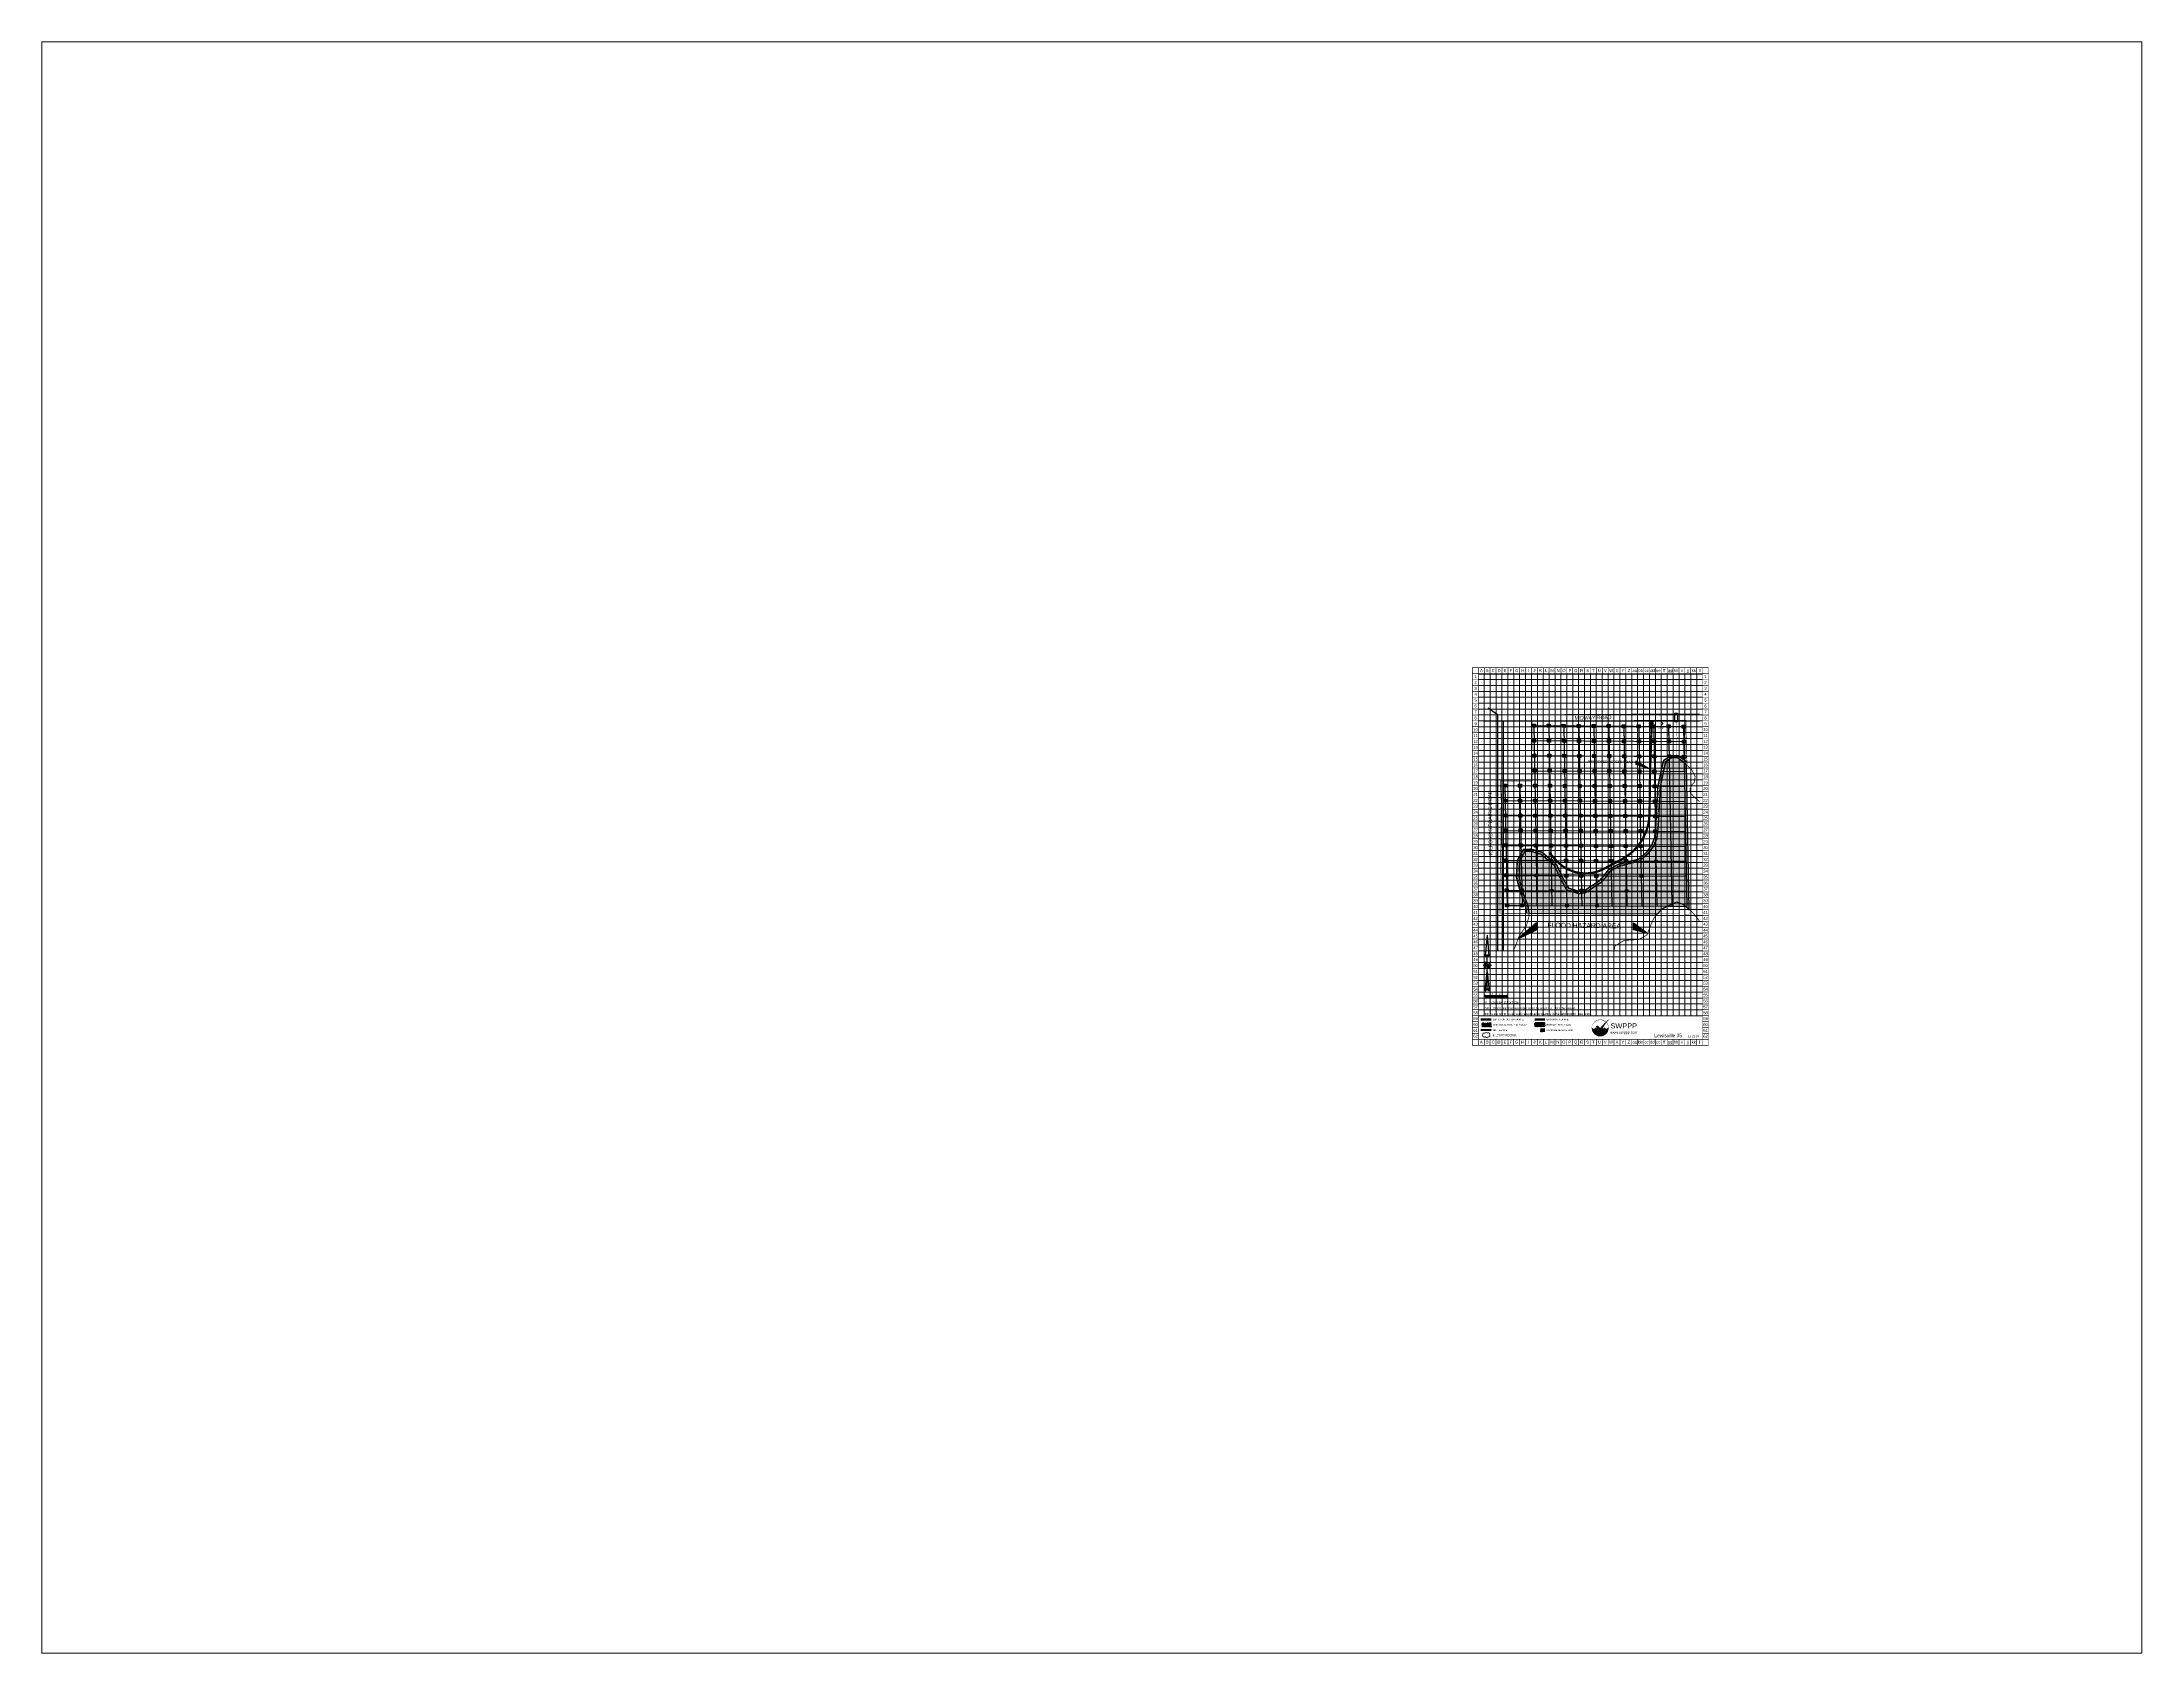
# Paper-space layout 'Layout2' of a CAD drawing. Header units: feet. Extents: x 1.08 to 9.68, y 0.82 to 7.42.
# The model-space entities are those that its viewports show. They can reach past a viewport. Long polylines and large blocks are cut down to what shows.
import ezdxf
from ezdxf.enums import TextEntityAlignment as Align

# ---------------------------------------------------------------- set-up
doc = ezdxf.new("R2010")
doc.units = ezdxf.units.FT
doc.header["$MEASUREMENT"] = 0
for name, pattern in [('ACAD_ISO02W100', [15, 12, -3]), ('HIDDEN', [0.375, 0.25, -0.125]), ('HIDDEN2', [0.1875, 0.125, -0.0625]), ('PHANTOM2', [1.25, 0.625, -0.125, 0.125, -0.125, 0.125, -0.125])]:
    doc.linetypes.add(name, pattern=pattern)
for name, color, linetype in [('BASE', 7, 'Continuous'), ('EX. WL', 7, 'WATER_EXIST'), ('FEMA FLOOD', 5, 'HIDDEN2'), ('GRID', 254, 'HIDDEN'), ('Hatch', 5, 'Continuous'), ('LEGEND', 7, 'Continuous'), ('LIMITS OF DISTURBANCE', 1, 'HIDDEN'), ('LOGO', 7, 'Continuous'), ('NARROW', 7, 'Continuous'), ('P-Access Rd', 1, 'Continuous'), ('P-Silt Fence', 2, 'SILT_FENCE'), ('PL', 2, 'PHANTOM2')]:
    doc.layers.add(name, color=color, linetype=linetype)
for name, color, linetype, true_color in [('Bore Locations', 7, 'Continuous', 0xffffff), ('Pot Hole Locations', 7, 'Continuous', 0xffffff), ('Spot Flood Plain', 7, 'Continuous', 0xffffff)]:
    doc.layers.add(name, color=color, linetype=linetype, true_color=true_color)
doc.styles.add('Arial', font='ARIAL.TTF')
doc.styles.add('HEI', font='simplex.shx')
doc.styles.add("L200'", font='ARIAL.TTF', dxfattribs={"height": 0.001969})
doc.styles.add('LOGO1', font='ROCKEB.TTF', dxfattribs={"height": 25})
doc.styles.get("Standard").update_dxf_attribs({"font": 'ARIAL.TTF'})
doc.linetypes.add('SANITARY_SEWER_EXIST', pattern='A,0.65,-0.2,["SS",HEI,S=0.088,R=0,X=-0.165,Y=-0.05],-0.05', length=0.9)
doc.linetypes.add('SILT_FENCE', pattern='A,0.65,-0.2,["SF",Standard,S=0.106,R=0,X=-0.165,Y=-0.05],-0.05', length=0.9)
doc.linetypes.add('WATER_EXIST', pattern='A,0.65,-0.15,["WL",HEI,S=0.088,R=0,X=-0.1,Y=-0.05],-0.05', length=0.85)

# ---------------------------------------------------------------- blocks, each defined once
blk = doc.blocks.new('North Arrow')
at = {"layer": 'NARROW'}
for p, q in [((0, 0), (22.4, 2)), ((0, 0), (22.3, -2)), ((28.8, -2.1), (34, 2.3)), ((36.2, 2.3), (30.5, 2.3)), ((36.2, 2.3), (31, -2.1)), ((32.4, 3.1), (32.4, 4.6)), ((39.1, 0), (60, 2.1)), ((31.2, 0), (21.7, 0)), ((21.7, 0), (21.7, 0)), ((28.8, -2.1), (35, -2.1)), ((32.4, -4.3), (32.4, -2.8)), ((57.5, 0), (33.4, 0)), ((59.8, -2.1), (39, 0)), ((57.7, 0), (57.8, 0)), ((57.8, -0.1), (57.7, 0))]:
    blk.add_line(p, q, dxfattribs=at)
blk.add_lwpolyline([(22.4, -2), (22.6, -1.9, 0.091577), (22.9, -1.4, 0.048306), (23, -0.8), (23.1, 0), (23, 0.8, 0.048306), (22.9, 1.4, 0.091577), (22.6, 1.9), (22.4, 2), (22.1, 1.9, 0.091577), (21.9, 1.4, 0.048306), (21.7, 0.8), (21.7, 0), (21.7, -0.8, 0.048306), (21.9, -1.4, 0.091577), (22.1, -1.9)], format="xyb", close=True, dxfattribs=at)
for points in [[(57.5, 0), (57.4, 0.1, -0.066818), (57.7, 0.5, -0.03073), (58, 0.8), (58.5, 1.3), (59.1, 1.7, -0.03073), (59.5, 2, -0.066818), (59.9, 2.1), (60, 2.1)], [(60, 2.1), (60.1, 1.9, -0.066818), (59.8, 1.6, -0.03073), (59.4, 1.1), (59, 0.7), (58.4, 0.3, -0.03073), (58, 0.1, -0.036692), (57.8, 0)], [(57.5, 0), (57.4, -0.2, 0.066818), (57.7, -0.5, 0.03073), (58, -0.9), (58.5, -1.4), (59.1, -1.8, 0.03073), (59.5, -2, 0.066818), (59.9, -2.2), (60, -2.1)], [(60, -2.1), (60.1, -2, 0.066818), (59.8, -1.6, 0.03073), (59.4, -1.2), (59, -0.8), (58.4, -0.4, 0.03073), (58, -0.1, 0.036692), (57.8, 0)]]:
    blk.add_lwpolyline(points, format="xyb", dxfattribs=at)
for centre, start, end in [((30.5, 3.9), 178.8769, 270), ((35, -3.6), 358.8769, 90)]:
    blk.add_arc(centre, 1.53, start, end, dxfattribs=at)
for points in [[(23.1, 0), (21.7, 0.8), (23, 0.7), (21.9, 1.4)], [(23, -0.8), (21.7, 0), (23.1, 0), (21.7, 0.8)], [(23, 0.7), (21.9, 1.4), (22.9, 1.4), (22.1, 1.9)], [(22.9, 1.4), (22.1, 1.9), (22.6, 1.9), (22.4, 2)], [(31, -2.1), (36.2, 2.4), (28.7, -2.1), (34, 2.4)], [(57.4, 0.1), (57.7, 0), (57.5, 0.2), (57.8, 0)], [(57.5, 0), (57.7, 0), (57.4, 0.1), (57.7, 0)], [(57.5, 0.2), (57.8, 0), (57.6, 0.4), (57.9, 0.1)], [(57.6, 0.4), (57.9, 0.1), (57.7, 0.5), (58.1, 0.1)], [(57.7, 0.5), (58.1, 0.1), (57.8, 0.7), (58.3, 0.3)], [(57.8, 0.7), (58.3, 0.3), (58, 0.9), (58.5, 0.4)], [(58, 0.9), (58.5, 0.4), (58.3, 1.1), (58.7, 0.6)], [(58.3, 1.1), (58.7, 0.6), (58.5, 1.3), (59, 0.8)], [(58.5, 1.3), (59, 0.8), (58.7, 1.4), (59.3, 1)], [(59.3, 1), (58.7, 1.4), (59.4, 1.1), (59, 1.6)], [(59.4, 1.1), (59, 1.6), (59.6, 1.3), (59.3, 1.8)], [(59.6, 1.3), (59.3, 1.8), (59.8, 1.6), (59.5, 2)], [(59.8, 1.6), (59.5, 2), (59.9, 1.7), (59.7, 2)], [(59.9, 1.7), (59.7, 2), (60.1, 1.9), (59.9, 2.1)], [(60.1, 1.9), (59.9, 2.1), (60, 2.1)], [(22.9, -1.4), (21.7, -0.9), (23, -0.8), (21.7, 0)], [(22.6, -1.9), (21.9, -1.4), (22.9, -1.4), (21.7, -0.9)], [(22.4, -2), (22.1, -1.9), (22.6, -1.9), (21.9, -1.4)], [(57.4, -0.1), (57.7, 0), (57.5, 0), (57.7, 0)], [(57.5, -0.2), (57.7, 0), (57.4, -0.1), (57.7, 0)], [(57.5, -0.3), (57.8, -0.1), (57.5, -0.2), (57.7, 0)], [(57.6, -0.5), (57.9, -0.1), (57.5, -0.3), (57.8, -0.1)], [(57.8, -0.7), (58.1, -0.2), (57.6, -0.5), (57.9, -0.1)], [(58, -0.9), (58.3, -0.3), (57.8, -0.7), (58.1, -0.2)], [(58.2, -1.1), (58.6, -0.5), (58, -0.9), (58.3, -0.3)], [(58.6, -1.4), (58.9, -0.8), (58.2, -1.1), (58.6, -0.5)], [(58.9, -1.6), (59.2, -1), (58.6, -1.4), (58.9, -0.8)], [(59.1, -1.8), (59.6, -1.4), (58.9, -1.7), (59.2, -1)], [(59.3, -1.9), (59.8, -1.6), (59.1, -1.8), (59.6, -1.4)], [(59.5, -1.3), (59.4, -1.2), (59.2, -1)], [(59.6, -2.1), (59.9, -1.8), (59.3, -1.9), (59.8, -1.6)], [(59.8, -2.1), (60, -2), (59.6, -2.1), (59.9, -1.8)], [(59.9, -2.2), (60, -2.1), (59.8, -2.1), (60, -2)]]:
    blk.add_solid(points, dxfattribs=at)
blk = doc.blocks.new('new logo')
at = {"layer": 'LOGO'}
h = blk.add_hatch(color=170, dxfattribs=at)
h.paths.add_polyline_path([(67, 44), (67, 45), (66, 45), (66, 46), (66, 46), (65, 47), (65, 48), (64, 48), (64, 49), (64, 50), (64, 50), (63, 51), (63, 52), (63, 53), (62, 53), (62, 54), (62, 54), (62, 55), (62, 55), (61, 56), (61, 56), (61, 57), (61, 57), (61, 58), (60, 58), (60, 59), (60, 60), (59, 60), (59, 61), (59, 61), (58, 62), (58, 62), (58, 63), (57, 63), (57, 64), (57, 64), (56, 65), (56, 65), (56, 66), (55, 66), (55, 66), (54, 66), (53, 66), (52, 66), (51, 67), (51, 67), (50, 67), (49, 67), (48, 68), (47, 69), (46, 69), (46, 70), (45, 71), (44, 72), (44, 72), (44, 73), (43, 73), (43, 73), (43, 73), (43, 74), (43, 74), (43, 74), (43, 74), (43, 74), (43, 74), (42, 74), (42, 74), (42, 73), (42, 73), (42, 73), (42, 72), (42, 71), (41, 71), (41, 70), (41, 70), (40, 69), (39, 69), (39, 68), (38, 68), (37, 67), (37, 67), (36, 67), (35, 66), (34, 66), (33, 66), (32, 66), (31, 66), (30, 66), (29, 66), (28, 66), (27, 66), (26, 67), (25, 67), (24, 68), (23, 68), (22, 69), (22, 69), (21, 70), (21, 70), (21, 71), (20, 71), (20, 72), (20, 73), (19, 74), (19, 75, -0.595729), (106, 107), (107, 107), (108, 108), (108, 109, 37.93689), (112, 105), (112, 104), (112, 104), (111, 103), (111, 102, -0.146449), (124, 75), (123, 74), (123, 74), (123, 74), (123, 73), (123, 72), (122, 72), (122, 71), (122, 71), (121, 70), (121, 70), (120, 69), (120, 69), (119, 68), (118, 68), (118, 67), (117, 67), (116, 67), (116, 66), (115, 66), (114, 66), (113, 66), (113, 66), (112, 66), (111, 66), (110, 66), (109, 66), (109, 66), (108, 66), (107, 66), (106, 67), (105, 67), (104, 68), (104, 68), (103, 69), (102, 69), (101, 70), (101, 71), (100, 71), (100, 72), (100, 73), (99, 73), (99, 73), (99, 73), (99, 73), (99, 74), (99, 74), (99, 74), (99, 74), (99, 74), (98, 73), (98, 73), (98, 73), (98, 73), (98, 73), (98, 72), (97, 72), (97, 71), (96, 71), (96, 70), (95, 70), (95, 69), (94, 69), (94, 68), (93, 68), (92, 67), (91, 67), (90, 67), (89, 66), (89, 66), (88, 66), (88, 66), (87, 65), (87, 64), (87, 64), (87, 63), (86, 62), (86, 61), (86, 60), (85, 60), (85, 59), (85, 58), (84, 57), (84, 56), (84, 55), (83, 54), (83, 53), (83, 52), (82, 52), (82, 51), (82, 50), (82, 50), (81, 49), (81, 48), (81, 47), (80, 47), (80, 46), (79, 45), (79, 45), (78, 44), (78, 44), (77, 43), (76, 43), (76, 43), (75, 43), (75, 42), (74, 42), (73, 42), (72, 42), (72, 42), (71, 42), (70, 42), (69, 43), (69, 43), (68, 44)])
h.paths.add_polyline_path([(72, 72), (71, 74), (70, 75), (70, 74), (69, 73), (68, 72), (68, 72), (68, 71), (68, 71), (68, 71), (69, 71), (69, 70), (69, 70), (69, 70), (69, 70), (69, 70), (69, 70), (69, 70), (69, 70), (70, 70), (70, 69), (70, 69), (70, 69), (70, 69), (70, 69), (70, 69), (70, 69), (71, 69), (71, 69), (71, 69), (71, 69), (71, 69), (71, 69), (71, 69), (71, 69), (71, 69), (72, 69), (72, 69), (72, 69), (72, 69), (72, 69), (72, 69), (72, 69), (72, 70), (72, 70), (72, 70), (73, 70), (73, 70), (73, 70), (73, 70), (73, 70), (73, 70), (73, 70), (73, 70), (73, 71)], flags=17)
blk.add_hatch(color=240, dxfattribs=at).paths.add_polyline_path([(118, 117), (119, 118), (120, 119), (121, 119), (121, 120), (122, 120), (122, 121), (123, 121), (123, 121), (123, 121), (124, 121), (124, 122), (124, 122), (124, 122), (125, 122), (125, 122), (125, 122), (125, 122), (125, 122), (126, 122), (126, 122), (126, 122), (126, 122), (126, 122), (126, 123), (127, 123), (127, 123), (127, 123), (127, 123), (127, 123), (127, 123), (127, 123), (127, 123), (127, 123), (128, 123), (128, 123), (128, 123), (128, 123), (128, 123), (128, 123), (128, 123), (128, 123), (128, 123), (128, 123), (128, 123), (128, 123), (129, 123), (129, 123), (129, 123), (129, 123), (129, 123), (129, 123), (129, 122), (129, 122), (129, 122), (129, 122), (129, 122), (129, 122), (129, 122), (129, 122), (129, 122), (129, 122), (129, 122), (129, 122), (129, 122), (129, 122), (129, 122), (129, 121), (129, 121), (129, 121), (129, 121), (128, 121), (128, 121), (128, 121), (128, 121), (128, 121), (128, 120), (128, 120), (128, 120), (128, 120), (128, 120), (127, 120), (127, 119), (127, 119), (127, 119), (127, 119), (126, 119), (126, 118), (126, 118), (125, 117), (125, 117), (124, 117), (123, 116), (123, 116), (122, 115), (122, 115), (121, 114), (121, 113), (120, 113), (120, 112), (119, 112), (119, 111), (118, 111), (118, 110), (117, 110), (117, 109), (116, 109), (116, 108), (115, 108), (115, 107), (114, 107), (113, 106), (113, 105), (113, 105), (112, 104), (112, 104), (111, 103), (111, 102), (110, 102), (110, 101), (109, 100), (108, 100), (108, 99), (107, 98), (107, 97), (106, 96), (105, 96), (105, 95), (104, 94), (104, 93), (103, 92), (103, 91), (102, 91), (101, 90), (101, 89), (100, 88), (100, 87), (99, 86), (99, 86), (98, 85), (97, 84), (97, 83), (96, 82), (96, 81), (95, 80), (95, 79), (94, 79), (94, 78), (94, 77), (93, 76), (93, 76), (92, 75), (92, 74), (92, 74), (91, 73), (91, 72), (90, 71), (90, 71), (90, 70), (89, 69), (89, 69), (89, 68), (89, 68), (88, 67), (88, 67), (88, 67), (88, 66), (88, 66), (87, 65), (87, 64), (87, 64), (87, 63), (86, 62), (86, 61), (86, 60), (85, 60), (85, 59), (85, 58), (84, 57), (84, 56), (84, 55), (83, 54), (83, 53), (83, 52), (82, 52), (82, 51), (82, 50), (82, 50), (81, 49), (81, 49), (81, 48), (81, 48), (81, 47), (80, 47), (80, 47), (80, 46), (80, 46), (79, 46), (79, 45), (79, 45), (79, 45), (78, 45), (78, 44), (78, 44), (78, 44), (77, 44), (77, 44), (77, 43), (77, 43), (76, 43), (76, 43), (76, 43), (75, 43), (75, 42), (75, 42), (75, 42), (74, 42), (74, 42), (74, 42), (73, 42), (73, 42), (73, 42), (73, 42), (72, 42), (72, 42), (72, 42), (72, 42), (72, 42), (71, 42), (71, 42), (71, 42), (71, 42), (70, 42), (70, 42), (70, 43), (70, 43), (69, 43), (69, 43), (69, 43), (69, 43), (68, 43), (68, 43), (68, 44), (68, 44), (68, 44), (67, 44), (67, 44), (67, 44), (67, 45), (67, 45), (66, 45), (66, 45), (66, 46), (66, 46), (66, 46), (65, 47), (65, 47), (65, 47), (65, 48), (64, 48), (64, 49), (64, 50), (64, 50), (63, 51), (63, 51), (63, 52), (63, 52), (63, 53), (62, 53), (62, 54), (62, 54), (62, 55), (62, 55), (61, 56), (61, 56), (61, 57), (61, 57), (61, 58), (60, 58), (60, 59), (60, 60), (59, 60), (59, 61), (59, 61), (58, 62), (58, 62), (58, 63), (57, 63), (57, 64), (57, 64), (56, 65), (56, 65), (56, 66), (55, 66), (55, 66), (54, 67), (54, 67), (54, 67), (53, 68), (53, 68), (52, 69), (52, 69), (51, 69), (51, 70), (50, 70), (50, 70), (50, 71), (49, 71), (49, 71), (48, 72), (48, 72), (47, 72), (47, 73), (47, 73), (47, 73), (46, 73), (46, 73), (46, 74), (46, 74), (46, 74), (45, 74), (45, 74), (45, 74), (45, 74), (45, 75), (45, 75), (45, 75), (45, 75), (45, 75), (45, 75), (45, 75), (45, 76), (45, 76), (45, 76), (45, 76), (45, 76), (45, 76), (45, 76), (45, 77), (45, 77), (45, 77), (45, 77), (45, 77), (45, 77), (45, 78), (45, 78), (46, 78), (46, 78), (46, 78), (46, 79), (46, 79), (47, 79), (47, 80), (47, 80), (47, 80), (48, 80), (48, 81), (48, 81), (49, 81), (49, 82), (49, 82), (49, 82), (50, 82), (50, 83), (50, 83), (51, 83), (51, 83), (51, 84), (51, 84), (52, 84), (52, 84), (52, 84), (52, 84), (52, 84), (53, 84), (53, 85), (53, 85), (53, 85), (53, 85), (53, 85), (53, 85), (53, 85), (54, 85), (54, 85), (54, 85), (54, 85), (54, 85), (54, 85), (54, 85), (54, 84), (55, 84), (55, 84), (55, 84), (55, 84), (55, 84), (55, 84), (56, 84), (56, 84), (56, 84), (56, 84), (56, 83), (57, 83), (57, 83), (57, 83), (58, 83), (58, 82), (58, 82), (59, 82), (59, 81), (60, 81), (60, 81), (60, 81), (61, 80), (61, 80), (62, 80), (62, 79), (62, 79), (63, 79), (63, 78), (63, 78), (64, 78), (64, 77), (64, 77), (65, 76), (65, 76), (65, 76), (66, 75), (66, 75), (66, 74), (66, 74), (67, 74), (67, 73), (67, 73), (67, 72), (68, 72), (68, 72), (68, 72), (68, 71), (68, 71), (68, 71), (69, 71), (69, 70), (69, 70), (69, 70), (69, 70), (69, 70), (69, 70), (69, 70), (69, 70), (70, 70), (70, 69), (70, 69), (70, 69), (70, 69), (70, 69), (70, 69), (70, 69), (71, 69), (71, 69), (71, 69), (71, 69), (71, 69), (71, 69), (71, 69), (71, 69), (71, 69), (72, 69), (72, 69), (72, 69), (72, 69), (72, 69), (72, 69), (72, 69), (72, 70), (72, 70), (72, 70), (73, 70), (73, 70), (73, 70), (73, 70), (73, 70), (73, 70), (73, 70), (73, 70), (73, 71), (74, 71), (74, 71), (74, 71), (74, 71), (74, 72), (74, 72), (74, 72), (75, 72), (75, 73), (75, 73), (75, 73), (76, 73), (76, 74), (76, 74), (76, 74), (77, 75), (77, 75), (77, 76), (78, 76), (78, 76), (78, 77), (79, 77), (79, 78), (80, 78), (80, 79), (80, 79), (81, 80), (81, 81), (82, 81), (83, 82), (83, 82), (84, 83), (84, 84), (85, 84), (85, 85), (86, 85), (86, 86), (87, 86), (87, 87), (88, 87), (88, 88), (89, 88), (89, 89), (90, 90), (90, 90), (90, 91), (91, 91), (92, 92), (92, 92), (93, 93), (93, 94), (94, 94), (94, 95), (95, 95), (96, 96), (96, 97), (97, 97), (98, 98), (98, 99), (99, 99), (99, 100), (100, 100), (101, 101), (101, 101), (102, 102), (102, 103), (103, 103), (103, 104), (104, 104), (104, 105), (105, 105), (105, 106), (106, 106), (106, 107), (107, 107), (108, 108), (108, 109), (109, 109), (109, 110), (110, 110), (110, 111), (111, 111), (112, 112), (112, 113), (113, 113), (113, 114), (114, 114), (115, 115), (115, 115), (116, 116), (117, 117)])
at = {"layer": 'LOGO', "style": 'LOGO1'}
for s, height, width, p in [('www.swppp.com', 18.11, 0.77, (135, 33)), ('SWPPP', 31.3, 1.115, (137, 67))]:
    blk.add_text(s, height=height, dxfattribs=dict(at, width=width)).set_placement(p)

msp = doc.modelspace()

# ---------------------------------------------------------------- hatches: boundary and pattern name
h = msp.add_hatch(color=7)
h.paths.add_polyline_path([(-23, -557), (-23, -553), (-73, -553), (-73, -557)])
h.paths.add_polyline_path([(-23, -557), (-23, -562), (27, -562), (27, -557)])
h.paths.add_polyline_path([(27, -553), (27, -557), (77, -557), (77, -553)])
at = {"layer": 'BASE'}
h = msp.add_hatch(dxfattribs=at)
h.set_pattern_fill('AR-SAND', color=30, scale=0.924551, style=0)
h.set_pattern_definition([(37.5, (1077.9811, -866.9302), (-0.0582406, 1.7814464), [0, -1.4053171, 0, -1.5717363, 0, -1.502395]), (7.5, (1077.981, -866.9302), (1.6362484, 2.609217), [0, -0.7581316, 0, -1.2666345, 0, -0.4853891]), (327.5, (1076.8439, -866.9302), (2.8791822, 0.005232), [0, -0.4622754, 0, -1.6641914, 0, -2.1726943]), (317.5, (1076.844, -866.9302), (2.779317, 0.8114556), [0, -0.2311377, 0, -1.09097, 0, -1.2481435])])
h.paths.add_polyline_path([(327, -798), (327, -774), (296, -774), (296, -798)])
at = {"layer": 'Hatch', "linetype": 'Continuous', "ltscale": 2}
h = msp.add_hatch(dxfattribs=at)
h.set_pattern_fill('DOTS', color=256, scale=62.5, angle=45, style=0)
h.paths.add_polyline_path([(1272, 986), (1253, 1003), (1212, 1033), (1175, 1033), (1133, 1006), (1122, 967), (1096, 839), (1082, 579), (1073, 494), (1055, 447), (1015, 390), (959, 342), (899, 327), (823, 308), (760, 273), (737, 244), (700, 199), (594, 130), (554, 124), (474, 150), (436, 218), (391, 311), (301, 388), (232, 408), (192, 407), (158, 344), (152, 236), (176, 146), (213, 46), (219, -4), (1079, -9), (1109, 24), (1167, 54), (1207, 71), (1256, 51), (1289, 22)])
at = {"layer": 'LEGEND'}
h = msp.add_hatch(dxfattribs=at)
h.set_pattern_fill('GRAVEL', color=4, scale=9.719034, angle=46.0657, style=0)
h.set_pattern_definition([(274.078545, (6917.12864, -12367.4055), (9.044241262, -116.68266971), [1.30756, -129.448664]), (231.0354448, (6917.22164, -12368.70977), (73.921614201, 90.73169125), [2.243814, -222.1375035]), (178.576145, (6915.81064, -12370.4544), (144.423142807, -4.187017498), [1.582142, -156.632257]), (313.339445, (6914.9305, -12374.8699), (-133.237249466, 141.866631485), [2.04331, -202.28767]), (338.899445, (6916.33285, -12376.356), (-117.705309647, 45.92533236), [2.0036274, -198.3593823]), (43.339445, (6918.20213, -12377.0773), (-141.866631485, -133.237249466), [2.04331, -202.28767]), (83.7599448, (6919.68823, -12375.67494), (-17.6737734604, -158.421191589), [2.702173, -267.514933]), (118.3210448, (6919.98194, -12372.98878), (-106.774893602, 197.347650583), [2.55113, -252.5619274]), (167.495345, (6918.77165, -12370.743), (-144.934462938, 31.67162586), [2.05023, -202.9730076]), (221.302145, (6916.77006, -12370.2991), (81.176172214, 70.24601341), [2.340654, -114.6920123]), (268.4631448, (6915.01167, -12371.844), (-3.9313503017, -158.165554203), [3.0269736, -299.670608]), (184.879845, (6921.6764, -12368.0083), (-89.197851186, -8.53296123), [1.033143, -102.2815936]), (217.534945, (6920.647, -12368.09616), (101.662061715, 77.50056317), [1.965548, -194.5897385]), (271.065745, (6919.0884, -12369.294), (6.9990323, -6.7433835), [1.3744755, -12.370308]), (249.264345, (6917.7765, -12368.9744), (19.71883554, 48.48192026), [0.740182, -73.2777717]), (337.867145, (6917.5144, -12369.6666), (-27.74047296, 13.23111646), [1.046769, -51.2918306]), (77.029545, (6918.484, -12370.061), (6.23205318, 34.48385592), [1.700141, -54.971078]), (207.630845, (6918.8656, -12368.4042), (20.4857846, 7.25469264), [1.22937, -29.504916]), (62.455245, (6913.6032, -12373.72606), (46.436789199, 90.220411273), [1.722213, -170.4995003]), (116.411945, (6914.39965, -12372.19906), (50.015852593, -102.17329652), [1.444841, -143.038983]), (339.264345, (6917.4658, -12367.0556), (-48.48192026, 19.71883554), [1.4803546, -72.537599]), (29.676245, (6918.8503, -12367.5797), (-88.430867724, -49.760221412), [1.722213, -170.4995003]), (25.509745, (6917.9426, -12377.907), (-47.71495143, -21.50842766), [1.6607885, -81.3786737]), (340.840845, (6919.4415, -12377.1917), (-110.706209148, 39.182122265), [1.391552, -137.763832]), (112.867145, (6924.5323, -12373.729), (-21.50837693, 47.71497447), [1.4803546, -72.537599]), (63.419745, (6923.957, -12372.36494), (-59.66788944, -117.960893755), [1.6292113, -161.291484]), (115.509745, (6921.228, -12377.1585), (21.50842766, -47.71495143), [0.830394, -82.209068]), (147.375645, (6924.1277, -12374.1489), (-34.73949104, 19.974517), [0.4955735, -49.0619636]), (212.029545, (6923.7103, -12373.8817), (27.22916427, 14.25372584), [2.0036274, -38.068969]), (232.074745, (6922.01166, -12374.94436), (60.434786638, 76.733675973), [1.8568214, -183.8250535]), (349.755845, (6919.114, -12370.668), (-20.74144746, 6.4877203), [1.4016985, -33.640773]), (39.2229448, (6920.4933, -12370.9172), (128.635595072, 105.496690523), [2.4471944, -242.271823]), (107.011145, (6922.3891, -12369.3697), (22.01968772, -75.19979271), [1.000633, -99.062941]), (136.065745, (6922.096, -12368.413), (-13.7424115, -0.255649), [0.583142, -9.1358916]), (166.322145, (6921.6668, -12374.88204), (75.966718832, -19.20760151), [1.350207, -133.670923]), (94.078545, (6920.3549, -12374.56276), (-9.044241262, 116.68266971), [2.61512, -128.141104]), (46.065745, (6920.169, -12371.954), (-0.255649, 13.7424115), [2.526949, -7.192085]), (11.370545, (6921.9222, -12370.1345), (-116.42704585, -22.78653317), [1.536715, -152.134696]), (300.120345, (6923.4287, -12369.8315), (21.25274065, -33.97255563), [1.415111, -69.340523]), (253.7117448, (6924.13886, -12371.05558), (-58.133862695, -200.415408119), [2.304043, -228.100607]), (221.4918448, (6923.49265, -12373.26715), (-94.662955201, -84.244048844), [2.437524, -241.314605])])
edge = h.paths.add_edge_path()
edge.add_line((1056, 1279), (1019, 1279))
edge.add_arc((1019, 1273), 6.08, 0.0391, 90, ccw=False)
edge.add_line((1025, 1273), (1026, 1232))
edge.add_line((1026, 1232), (1049, 1233))
edge.add_line((1049, 1233), (1050, 1273))
edge.add_arc((1056, 1273), 6.08, 90, 180.0391, ccw=False)
h = msp.add_hatch(dxfattribs=at)
h.set_pattern_fill('GRAVEL', color=4, scale=9.719034, angle=-43.9343, style=0)
h.set_pattern_definition([(184.078545, (-13678.085, -6629.5362), (-116.68266971, -9.044241262), [1.30756, -129.448664]), (141.0354448, (-13679.38922, -6629.6292), (90.73169125, -73.921614201), [2.243814, -222.1375035]), (88.576145, (-13681.13387, -6628.2182), (-4.187017498, -144.423142807), [1.582142, -156.632257]), (223.339445, (-13685.54934, -6627.33804), (141.866631485, 133.237249466), [2.04331, -202.28767]), (248.899445, (-13687.03544, -6628.7404), (45.92533236, 117.705309647), [2.0036274, -198.3593823]), (313.339445, (-13687.75676, -6630.6097), (-133.237249466, 141.866631485), [2.04331, -202.28767]), (353.7599448, (-13686.3544, -6632.0958), (-158.421191589, 17.6737734604), [2.702173, -267.514933]), (28.3210448, (-13683.66823, -6632.3895), (197.347650583, 106.774893602), [2.55113, -252.5619274]), (77.495345, (-13681.42246, -6631.1792), (31.67162586, 144.934462938), [2.05023, -202.9730076]), (131.302145, (-13680.97855, -6629.1776), (70.24601341, -81.176172214), [2.340654, -114.6920123]), (178.4631448, (-13682.52345, -6627.41922), (-158.165554203, 3.9313503017), [3.0269736, -299.670608]), (94.879845, (-13678.6877, -6634.084), (-8.53296123, 89.197851186), [1.033143, -102.2815936]), (127.534945, (-13678.7756, -6633.0546), (77.50056317, -101.662061715), [1.965548, -194.5897385]), (181.065745, (-13679.973, -6631.496), (-6.7433835, -6.9990323), [1.3744755, -12.370308]), (159.264345, (-13679.6538, -6630.184), (48.48192026, -19.71883554), [0.740182, -73.2777717]), (247.867145, (-13680.346, -6629.922), (13.23111646, 27.74047296), [1.046769, -51.2918306]), (347.029545, (-13680.7405, -6630.8916), (34.48385592, -6.23205318), [1.700141, -54.971078]), (117.630845, (-13679.0837, -6631.2732), (7.25469264, -20.4857846), [1.22937, -29.504916]), (332.455245, (-13684.4055, -6626.0108), (90.220411273, -46.436789199), [1.722213, -170.4995003]), (26.411945, (-13682.8785, -6626.8072), (-102.17329652, -50.015852593), [1.444841, -143.038983]), (249.264345, (-13677.735, -6629.8734), (19.71883554, 48.48192026), [1.4803546, -72.537599]), (299.676245, (-13678.25915, -6631.25784), (-49.760221412, 88.430867724), [1.722213, -170.4995003]), (295.509745, (-13688.5864, -6630.3502), (-21.50842766, 47.71495143), [1.6607885, -81.3786737]), (250.840845, (-13687.8712, -6631.84906), (39.182122265, 110.706209148), [1.391552, -137.763832]), (22.867145, (-13684.4084, -6636.9398), (47.71497447, 21.50837693), [1.4803546, -72.537599]), (333.419745, (-13683.0444, -6636.3646), (-117.960893755, 59.66788944), [1.6292113, -161.291484]), (25.509745, (-13687.8379, -6633.6356), (-47.71495143, -21.50842766), [0.830394, -82.209068]), (57.375645, (-13684.8284, -6636.5352), (19.974517, 34.73949104), [0.4955735, -49.0619636]), (122.029545, (-13684.5612, -6636.1178), (14.25372584, -27.22916427), [2.0036274, -38.068969]), (142.074745, (-13685.6238, -6634.4192), (76.733675973, -60.434786638), [1.8568214, -183.8250535]), (259.755845, (-13681.3474, -6631.5215), (6.4877203, 20.74144746), [1.4016985, -33.640773]), (309.2229448, (-13681.59664, -6632.90085), (105.496690523, -128.635595072), [2.4471944, -242.271823]), (17.011145, (-13680.0492, -6634.7967), (-75.19979271, -22.01968772), [1.000633, -99.062941]), (46.065745, (-13679.092, -6634.504), (-0.255649, 13.7424115), [0.583142, -9.1358916]), (76.322145, (-13685.5615, -6634.0744), (-19.20760151, -75.966718832), [1.350207, -133.670923]), (4.078545, (-13685.2422, -6632.76246), (116.68266971, 9.044241262), [2.61512, -128.141104]), (316.065745, (-13682.634, -6632.576), (13.7424115, 0.255649), [2.526949, -7.192085]), (281.370545, (-13680.81397, -6634.32974), (-22.78653317, 116.42704585), [1.536715, -152.134696]), (210.120345, (-13680.511, -6635.8363), (-33.97255563, -21.25274065), [1.415111, -69.340523]), (163.7117448, (-13681.73503, -6636.54642), (-200.415408119, 58.133862695), [2.304043, -228.100607]), (131.4918448, (-13683.9466, -6635.9002), (-84.244048844, 94.662955201), [2.437524, -241.314605])])
edge = h.paths.add_edge_path()
edge.add_line((-31, -768), (-31, -732))
edge.add_arc((-38, -732), 6.08, -89.9609, 0, ccw=False)
edge.add_line((-38, -738), (-93, -738))
edge.add_line((-93, -738), (-93, -762))
edge.add_line((-93, -762), (-38, -762))
edge.add_arc((-38, -768), 6.08, 0, 90.0391, ccw=False)
at = {"layer": 'LEGEND', "linetype": 'ACAD_ISO02W100'}
h = msp.add_hatch(dxfattribs=at)
h.set_pattern_fill('GRAVEL', color=240, scale=10.681987, style=0)
h.set_pattern_definition([(228.0128, (-501.0533, -1301.5395), (-85.4558739, -96.13789374), [1.43711, -142.27432]), (184.9697, (-502.0147, -1302.6077), (128.18385044, 10.68189374), [2.46613, -244.146685]), (132.5104, (-504.47154, -1302.8213), (106.81976686, -117.50194526), [1.7389, -172.15124]), (267.2737, (-508.6375, -1305.4918), (10.68194406, 213.63973517), [2.24576, -222.33015]), (292.8337, (-508.74433, -1307.73504), (-53.41003881, 128.18380088), [2.202145, -218.01265]), (357.2737, (-507.8898, -1309.7646), (-213.63973517, 10.68194406), [2.24576, -222.33015]), (37.6942, (-505.64656, -1309.87143), (-138.86590428, -106.81976352), [2.9699, -294.02007]), (72.2553, (-503.29652, -1308.0555), (74.77402117, 235.00366496), [2.80389, -277.58553]), (121.4296, (-502.44196, -1305.385), (-85.45598076, 138.8657728), [2.253365, -223.08339]), (175.2364, (-503.617, -1303.4622), (117.5018627, -10.68189615), [2.57256, -126.05559]), (222.3974, (-506.18066, -1303.2486), (-128.18391774, -117.50176803), [3.32688, -329.3617]), (138.8141, (-498.0623, -1305.5986), (-74.7739377, 64.0918909), [1.13551, -112.41556]), (171.4692, (-498.9169, -1304.8509), (138.8658075, -21.3640577), [2.16029, -213.86951]), (225, (-501.053, -1304.5304), (-1e-15, -10.68199), [1.51066, -13.59595]), (203.1986, (-501.801, -1303.2486), (53.4099301, 21.3639874), [0.81352, -80.53807]), (291.8014, (-502.5488, -1303.569), (-10.6819856, 32.0459627), [1.15048, -56.37378]), (30.9638, (-502.1215, -1304.6373), (32.0459387, 21.3639997), [1.86859, -60.41756]), (161.5651, (-500.5192, -1303.676), (21.363978, -10.68197), [1.35118, -32.42824]), (16.3895, (-508.74433, -1303.56906), (106.8198895, 32.04588193), [1.89285, -187.392435]), (70.3462, (-506.9284, -1303.03496), (-42.72789564, -117.5018754), [1.58799, -157.211155]), (293.1986, (-500.5192, -1301.5395), (-21.3639874, 53.4099301), [1.62703, -79.72456]), (343.6105, (-499.8783, -1303.03496), (-106.8198895, 32.04588193), [1.89285, -187.39244]), (339.444, (-508.7443, -1310.1919), (-53.4099527, 21.3639304), [1.82534, -89.4416]), (294.7751, (-507.0352, -1310.8328), (-53.40984957, 117.50188916), [1.52943, -151.41335]), (66.8014, (-500.4124, -1312.2215), (21.3639874, 53.4099301), [1.62703, -79.72456]), (17.354, (-499.77147, -1310.726), (-138.8658474, -42.72788768), [1.79063, -177.2721]), (69.444, (-505.6466, -1312.2215), (-21.3639304, -53.4099527), [0.91267, -90.35427]), (101.3099, (-501.0533, -1312.2215), (-10.6819613, 42.7279544), [0.54467, -53.92298]), (165.9638, (-501.16, -1311.6874), (32.0459656, -10.681966), [2.20214, -41.84081]), (186.009, (-503.2965, -1311.15327), (106.81986335, 10.6819793), [2.04079, -202.03827]), (303.6901, (-502.1215, -1305.5986), (-10.682001, 21.3639685), [1.54058, -36.97387]), (353.1572, (-501.26694, -1306.88048), (181.59376544, -21.36405864), [2.68966, -266.27589]), (60.9454, (-498.5964, -1307.2009), (-42.7279467, -74.7739103), [1.09977, -108.87801]), (90, (-498.062, -1306.24), (-10.68199, 10.68199), [0.64092, -10.04107]), (120.2564, (-503.51016, -1310.8328), (42.7278918, -74.77393244), [1.48398, -146.91492]), (48.0128, (-504.2579, -1309.551), (85.4558739, 96.13789374), [2.87422, -140.83721]), (0, (-502.335, -1307.415), (10.68199, 10.68199), [2.77732, -7.90467]), (325.3048, (-499.5578, -1307.4146), (-106.8198047, 74.77399817), [1.68897, -167.20806]), (254.0546, (-498.1692, -1308.376), (-10.6819854, -42.7279478), [1.55532, -76.21072]), (207.646, (-498.59645, -1309.87143), (-202.95770063, -106.8199484), [2.532325, -250.70061]), (175.4261, (-500.83966, -1311.04645), (-138.86583178, 10.68193107), [2.67903, -265.22384])])
h.paths.add_polyline_path([(259, -762), (327, -762), (327, -735), (259, -736)])
at = {"layer": 'Pot Hole Locations'}
for points in [[(243, 1258), (263, 1257), (263, 1237), (243, 1238)], [(244, 1158), (264, 1157), (265, 1137), (245, 1138)], [(343, 1257), (363, 1257), (363, 1237), (343, 1237)], [(344, 1157), (364, 1157), (365, 1137), (345, 1137)], [(443, 1257), (463, 1256), (463, 1236), (443, 1237)], [(445, 1157), (465, 1156), (465, 1136), (445, 1137)], [(543, 1256), (563, 1256), (563, 1236), (543, 1236)], [(545, 1156), (565, 1156), (565, 1136), (545, 1136)], [(643, 1255), (663, 1255), (663, 1235), (643, 1235)], [(645, 1155), (665, 1155), (665, 1135), (645, 1135)], [(743, 1255), (763, 1255), (763, 1235), (743, 1235)], [(745, 1155), (765, 1155), (765, 1135), (745, 1135)], [(843, 1254), (863, 1254), (863, 1234), (843, 1234)], [(845, 1154), (865, 1154), (865, 1134), (845, 1134)], [(943, 1254), (963, 1254), (963, 1234), (943, 1234)], [(945, 1154), (965, 1154), (965, 1134), (945, 1134)], [(1043, 1253), (1063, 1253), (1063, 1233), (1043, 1233)], [(1045, 1153), (1065, 1153), (1065, 1133), (1045, 1133)], [(1143, 1253), (1163, 1253), (1163, 1233), (1143, 1233)], [(1145, 1153), (1165, 1153), (1165, 1133), (1145, 1133)], [(1243, 1252), (1263, 1252), (1263, 1232), (1243, 1232)], [(1245, 1152), (1265, 1152), (1265, 1132), (1245, 1132)], [(246, 1058), (266, 1057), (267, 1037), (247, 1038)], [(346, 1057), (366, 1057), (367, 1037), (347, 1037)], [(446, 1057), (466, 1056), (467, 1036), (447, 1037)], [(546, 1056), (566, 1056), (567, 1036), (547, 1036)], [(646, 1055), (666, 1055), (667, 1035), (647, 1035)], [(746, 1055), (766, 1055), (767, 1035), (747, 1035)], [(846, 1054), (866, 1054), (867, 1034), (847, 1034)], [(946, 1054), (966, 1054), (967, 1034), (947, 1034)], [(1046, 1053), (1066, 1053), (1067, 1033), (1047, 1033)], [(1146, 1053), (1166, 1053), (1167, 1033), (1147, 1033)], [(1246, 1052), (1266, 1052), (1267, 1032), (1247, 1032)], [(50, 859), (70, 858), (70, 838), (50, 839)], [(150, 858), (170, 858), (170, 838), (150, 838)], [(248, 958), (268, 957), (268, 937), (248, 938)], [(250, 858), (270, 857), (270, 837), (250, 838)], [(348, 957), (368, 957), (368, 937), (348, 937)], [(350, 857), (370, 857), (370, 837), (350, 837)], [(448, 956), (468, 956), (468, 936), (448, 936)], [(450, 856), (470, 856), (470, 836), (450, 836)], [(548, 956), (568, 956), (568, 936), (548, 936)], [(550, 856), (570, 856), (570, 836), (550, 836)], [(648, 955), (668, 955), (668, 935), (648, 935)], [(650, 855), (670, 855), (670, 835), (650, 835)], [(748, 955), (768, 955), (768, 935), (748, 935)], [(750, 855), (770, 855), (770, 835), (750, 835)], [(848, 954), (868, 954), (868, 934), (848, 934)], [(850, 854), (870, 854), (870, 834), (850, 834)], [(948, 954), (968, 954), (968, 934), (948, 934)], [(950, 854), (970, 854), (970, 834), (950, 834)], [(1048, 953), (1068, 953), (1068, 933), (1048, 933)], [(1050, 853), (1070, 853), (1070, 833), (1050, 833)], [(51, 759), (71, 758), (72, 738), (52, 739)], [(151, 758), (171, 758), (172, 738), (152, 738)], [(251, 758), (271, 757), (272, 737), (252, 738)], [(351, 757), (371, 757), (372, 737), (352, 737)], [(451, 756), (471, 756), (472, 736), (452, 736)], [(551, 756), (571, 756), (572, 736), (552, 736)], [(651, 755), (671, 755), (672, 735), (652, 735)], [(751, 755), (771, 755), (772, 735), (752, 735)], [(851, 754), (871, 754), (872, 734), (852, 734)], [(952, 754), (972, 754), (972, 734), (952, 734)], [(1052, 753), (1072, 753), (1072, 733), (1052, 733)], [(53, 659), (73, 658), (73, 638), (53, 639)], [(153, 658), (173, 658), (173, 638), (153, 638)], [(253, 658), (273, 657), (273, 637), (253, 638)], [(353, 657), (373, 657), (373, 637), (353, 637)], [(453, 656), (473, 656), (473, 636), (453, 636)], [(553, 656), (573, 656), (573, 636), (553, 636)], [(653, 655), (673, 655), (674, 635), (653, 635)], [(753, 655), (773, 655), (774, 635), (754, 635)], [(853, 654), (873, 654), (874, 634), (854, 634)], [(953, 654), (973, 654), (974, 634), (954, 634)], [(1053, 653), (1073, 653), (1074, 633), (1054, 633)], [(55, 559), (75, 558), (75, 538), (55, 539)], [(56, 459), (76, 458), (77, 438), (57, 439)], [(155, 558), (175, 558), (175, 538), (155, 538)], [(156, 458), (176, 458), (177, 438), (157, 438)], [(255, 558), (275, 557), (275, 537), (255, 538)], [(256, 457), (277, 457), (277, 437), (257, 437)], [(355, 557), (375, 557), (375, 537), (355, 537)], [(357, 457), (377, 457), (377, 437), (357, 437)], [(455, 556), (475, 556), (475, 536), (455, 536)], [(457, 456), (477, 456), (477, 436), (457, 436)], [(555, 556), (575, 556), (575, 536), (555, 536)], [(557, 456), (577, 456), (577, 436), (557, 436)], [(655, 555), (675, 555), (675, 535), (655, 535)], [(657, 455), (677, 455), (677, 435), (657, 435)], [(755, 555), (775, 555), (775, 535), (755, 535)], [(757, 455), (777, 455), (777, 435), (757, 435)], [(855, 554), (875, 554), (875, 534), (855, 534)], [(857, 454), (877, 454), (877, 434), (857, 434)], [(955, 554), (975, 554), (975, 534), (955, 534)], [(957, 454), (977, 454), (977, 434), (957, 434)], [(1055, 553), (1075, 553), (1075, 533), (1055, 533)], [(58, 359), (78, 358), (79, 338), (59, 339)], [(358, 357), (378, 357), (379, 337), (359, 337)], [(458, 356), (478, 356), (479, 336), (459, 336)], [(558, 356), (578, 356), (579, 336), (559, 336)], [(658, 355), (678, 355), (679, 335), (659, 335)], [(758, 355), (778, 355), (779, 335), (759, 335)], [(858, 354), (878, 354), (879, 334), (859, 334)], [(60, 259), (80, 258), (80, 238), (60, 239)], [(62, 159), (82, 158), (82, 138), (62, 139)], [(162, 158), (182, 158), (182, 138), (162, 138)], [(460, 256), (480, 256), (480, 236), (460, 236)], [(560, 256), (580, 256), (580, 236), (560, 236)], [(562, 156), (582, 156), (582, 136), (562, 136)], [(660, 255), (680, 255), (680, 235), (660, 235)], [(63, 59), (83, 58), (84, 38), (64, 38)], [(163, 58), (183, 58), (184, 38), (164, 38)]]:
    msp.add_hatch(color=7, dxfattribs=at).paths.add_polyline_path(points)
at = {"layer": 'Pot Hole Locations', "ltscale": 1.25}
for points in [[(937, 1013), (1029, 958), (937, 988)], [(271, -68), (150, -173), (271, -115)], [(919, -68), (1013, -139), (919, -115)]]:
    msp.add_hatch(color=7, dxfattribs=at).paths.add_polyline_path(points)
at = {"layer": 'Pot Hole Locations', "linetype": 'HIDDEN2', "ltscale": 1.25}
h = msp.add_hatch(color=7, dxfattribs=at)
edge = h.paths.add_edge_path()
edge.add_arc((1069, 343), 10, 0, 360)
h = msp.add_hatch(color=7, dxfattribs=at)
edge = h.paths.add_edge_path()
edge.add_arc((270, 247), 10, 0, 360)
h = msp.add_hatch(color=7, dxfattribs=at)
edge = h.paths.add_edge_path()
edge.add_arc((372, 147), 10, 0, 360)
h = msp.add_hatch(color=7, dxfattribs=at)
edge = h.paths.add_edge_path()
edge.add_arc((872, 144), 10, 0, 360)
h = msp.add_hatch(color=7, dxfattribs=at)
edge = h.paths.add_edge_path()
edge.add_arc((970, 244), 10, 0, 360)
h = msp.add_hatch(color=7, dxfattribs=at)
edge = h.paths.add_edge_path()
edge.add_arc((474, 46), 10, 0, 360)
h = msp.add_hatch(color=7, dxfattribs=at)
edge = h.paths.add_edge_path()
edge.add_arc((674, 45), 10, 0, 360)

# ---------------------------------------------------------------- linework, layer by layer
at = {"color": 7}
for p, q in [((-73, -553), (-73, -550)), ((-73, -553), (-23, -553)), ((-73, -553), (-73, -562)), ((-73, -557), (77, -557)), ((-23, -553), (-23, -550)), ((-23, -553), (77, -553)), ((-23, -553), (-23, -562)), ((27, -553), (27, -550)), ((27, -553), (27, -562)), ((77, -553), (77, -550)), ((77, -553), (77, -562)), ((-73, -562), (-23, -562)), ((-23, -562), (77, -562))]:
    msp.add_line(p, q, dxfattribs=at)
at = {"layer": 'BASE', "color": 9}
msp.add_line((-117, 1595), (1379, 1595), dxfattribs=at)
at = {"layer": 'BASE', "const_width": 3.94}
for points in [[(-117, 1635), (-157, 1635)], [(-117, 1595), (-157, 1595)], [(-117, 1556), (-157, 1556)], [(-117, 1635), (-117, 1595)], [(-78, 1635), (-78, 1595)], [(-39, 1635), (-39, 1595)], [(1, 1635), (1, 1595)], [(40, 1635), (40, 1595)], [(80, 1635), (80, 1595)], [(119, 1635), (119, 1595)], [(158, 1635), (158, 1595)], [(198, 1635), (198, 1595)], [(237, 1635), (237, 1595)], [(277, 1635), (277, 1595)], [(316, 1635), (316, 1595)], [(355, 1635), (355, 1595)], [(395, 1635), (395, 1595)], [(434, 1635), (434, 1595)], [(473, 1635), (473, 1595)], [(513, 1635), (513, 1595)], [(552, 1635), (552, 1595)], [(592, 1635), (592, 1595)], [(631, 1635), (631, 1595)], [(670, 1635), (670, 1595)], [(710, 1635), (710, 1595)], [(749, 1635), (749, 1595)], [(788, 1635), (788, 1595)], [(828, 1635), (828, 1595)], [(867, 1635), (867, 1595)], [(907, 1635), (907, 1595)], [(946, 1635), (946, 1595)], [(985, 1635), (985, 1595)], [(1025, 1635), (1025, 1595)], [(1064, 1635), (1064, 1595)], [(1103, 1635), (1103, 1595)], [(1143, 1635), (1143, 1595)], [(1182, 1635), (1182, 1595)], [(1222, 1635), (1222, 1595)], [(1261, 1635), (1261, 1595)], [(1300, 1635), (1300, 1595)], [(1340, 1635), (1340, 1595)], [(1379, 1635), (1379, 1595)], [(1419, 1595), (1379, 1595)], [(1419, 1556), (1379, 1556)], [(-117, 1517), (-157, 1517)], [(-117, 1477), (-157, 1477)], [(-117, 1438), (-157, 1438)], [(1419, 1517), (1379, 1517)], [(1419, 1477), (1379, 1477)], [(1419, 1438), (1379, 1438)], [(-117, 1398), (-157, 1398)], [(-117, 1359), (-157, 1359)], [(-117, 1320), (-157, 1320)], [(-117, 1280), (-157, 1280)], [(1419, 1398), (1379, 1398)], [(1419, 1359), (1379, 1359)], [(1419, 1320), (1379, 1320)], [(1419, 1280), (1379, 1280)], [(-117, 1241), (-157, 1241)], [(-117, 1202), (-157, 1202)], [(-117, 1162), (-157, 1162)], [(-117, 1123), (-157, 1123)], [(1419, 1241), (1379, 1241)], [(1419, 1202), (1379, 1202)], [(1419, 1162), (1379, 1162)], [(1419, 1123), (1379, 1123)], [(-117, 1083), (-157, 1083)], [(-117, 1044), (-157, 1044)], [(-117, 1005), (-157, 1005)], [(1419, 1083), (1379, 1083)], [(1419, 1044), (1379, 1044)], [(1419, 1005), (1379, 1005)], [(-117, 965), (-157, 965)], [(-117, 926), (-157, 926)], [(-117, 886), (-157, 886)], [(-117, 847), (-157, 847)], [(1419, 965), (1379, 965)], [(1419, 926), (1379, 926)], [(1419, 886), (1379, 886)], [(1419, 847), (1379, 847)], [(-117, 808), (-157, 808)], [(-117, 768), (-157, 768)], [(-117, 729), (-157, 729)], [(1419, 808), (1379, 808)], [(1419, 768), (1379, 768)], [(1419, 729), (1379, 729)], [(-117, 690), (-157, 690)], [(-117, 650), (-157, 650)], [(-117, 611), (-157, 611)], [(-117, 571), (-157, 571)], [(1419, 690), (1379, 690)], [(1419, 650), (1379, 650)], [(1419, 611), (1379, 611)], [(1419, 571), (1379, 571)], [(-117, 532), (-157, 532)], [(-117, 493), (-157, 493)], [(-117, 453), (-157, 453)], [(1419, 532), (1379, 532)], [(1419, 493), (1379, 493)], [(1419, 453), (1379, 453)], [(-117, 414), (-157, 414)], [(-117, 375), (-157, 375)], [(-117, 335), (-157, 335)], [(-117, 296), (-157, 296)], [(1419, 414), (1379, 414)], [(1419, 375), (1379, 375)], [(1419, 335), (1379, 335)], [(1419, 296), (1379, 296)], [(-117, 256), (-157, 256)], [(-117, 217), (-157, 217)], [(-117, 178), (-157, 178)], [(-117, 138), (-157, 138)], [(1419, 256), (1379, 256)], [(1419, 217), (1379, 217)], [(1419, 178), (1379, 178)], [(1419, 138), (1379, 138)], [(-117, 99), (-157, 99)], [(-117, 59), (-157, 59)], [(-117, 20), (-157, 20)], [(1419, 99), (1379, 99)], [(1419, 59), (1379, 59)], [(1419, 20), (1379, 20)], [(-117, -19), (-157, -19)], [(-117, -59), (-157, -59)], [(-117, -98), (-157, -98)], [(-117, -137), (-157, -137)], [(1419, -19), (1379, -19)], [(1419, -59), (1379, -59)], [(1419, -98), (1379, -98)], [(1419, -137), (1379, -137)], [(-117, -177), (-157, -177)], [(-117, -216), (-157, -216)], [(-117, -256), (-157, -256)], [(1419, -177), (1379, -177)], [(1419, -216), (1379, -216)], [(1419, -256), (1379, -256)], [(-117, -295), (-157, -295)], [(-117, -334), (-157, -334)], [(-117, -374), (-157, -374)], [(-117, -413), (-157, -413)], [(1419, -295), (1379, -295)], [(1419, -334), (1379, -334)], [(1419, -374), (1379, -374)], [(1419, -413), (1379, -413)], [(-117, -452), (-157, -452)], [(-117, -492), (-157, -492)], [(-117, -531), (-157, -531)], [(1419, -452), (1379, -452)], [(1419, -492), (1379, -492)], [(1419, -531), (1379, -531)], [(-117, -571), (-157, -571)], [(-117, -610), (-157, -610)], [(-117, -649), (-157, -649)], [(-117, -689), (-157, -689)], [(1419, -571), (1379, -571)], [(1419, -610), (1379, -610)], [(1419, -649), (1379, -649)], [(1419, -689), (1379, -689)], [(-117, -728), (-157, -728)], [(-117, -767), (-157, -767)], [(-117, -807), (-157, -807)], [(1419, -728), (1379, -728)], [(1419, -767), (1379, -767)], [(1419, -807), (1379, -807)], [(-117, -846), (-157, -846)], [(-117, -846), (-117, -886)], [(-78, -846), (-78, -886)], [(-39, -846), (-39, -886)], [(1, -846), (1, -886)], [(40, -846), (40, -886)], [(80, -846), (80, -886)], [(119, -846), (119, -886)], [(158, -846), (158, -886)], [(198, -846), (198, -886)], [(237, -846), (237, -886)], [(277, -846), (237, -846)], [(277, -846), (277, -886)], [(316, -846), (316, -886)], [(355, -846), (355, -886)], [(395, -846), (395, -886)], [(434, -846), (434, -886)], [(473, -846), (473, -886)], [(513, -846), (513, -886)], [(552, -846), (552, -886)], [(592, -846), (592, -886)], [(631, -846), (631, -886)], [(670, -846), (670, -886)], [(710, -846), (710, -886)], [(749, -846), (749, -886)], [(788, -846), (788, -886)], [(828, -846), (828, -886)], [(867, -846), (867, -886)], [(907, -846), (907, -886)], [(946, -846), (946, -886)], [(985, -846), (985, -886)], [(1025, -846), (1025, -886)], [(1064, -846), (1064, -886)], [(1103, -846), (1103, -886)], [(1143, -846), (1143, -886)], [(1182, -846), (1182, -886)], [(1222, -846), (1222, -886)], [(1261, -846), (1261, -886)], [(1300, -846), (1300, -886)], [(1340, -846), (1340, -886)], [(1379, -846), (1379, -886)], [(1419, -846), (1379, -846)]]:
    msp.add_lwpolyline(points, dxfattribs=at)
for points in [[(1419, -886), (1419, 1635), (-157, 1635), (-157, -886)], [(1379, -846), (1379, 1595), (-117, 1595), (-117, -846)]]:
    msp.add_lwpolyline(points, close=True, dxfattribs=at)
at = {"layer": 'BASE', "color": 30, "linetype": 'Continuous', "const_width": 1.16}
msp.add_lwpolyline([(296, -798), (327, -798), (327, -774), (296, -774)], close=True, dxfattribs=at)
at = {"layer": 'Bore Locations'}
for centre in [(1069, 343), (270, 247), (372, 147), (872, 144), (970, 244), (474, 46), (674, 45)]:
    msp.add_circle(centre, 10, dxfattribs=at)
at = {"layer": 'Defpoints'}
msp.add_lwpolyline([(1272, 986), (1253, 1003), (1212, 1033), (1175, 1033), (1133, 1006), (1122, 967), (1096, 839), (1082, 579), (1073, 494), (1055, 447), (1015, 390), (959, 342), (899, 327), (823, 308), (760, 273), (737, 244), (700, 199), (594, 130), (554, 124), (474, 150), (436, 218), (391, 311), (301, 388), (232, 408), (192, 407), (158, 344), (152, 236), (176, 146), (213, 46), (219, -4), (1079, -9), (1109, 24), (1167, 54), (1207, 71), (1256, 51), (1289, 22)], close=True, dxfattribs=at)
at = {"layer": 'FEMA FLOOD', "ltscale": 2, "const_width": 5, "flags": 128}
for points in [[(116, -252), (127, -232), (156, -155), (204, -86), (221, -24), (213, 46), (176, 146), (152, 236), (158, 344), (192, 407), (232, 408), (301, 388), (391, 311), (436, 218), (474, 150), (554, 124), (594, 130), (700, 199), (737, 244), (760, 273), (823, 308), (899, 327), (959, 342), (1015, 390), (1055, 447), (1073, 494), (1082, 579), (1096, 839), (1122, 967), (1133, 1006), (1175, 1033), (1212, 1033), (1253, 1003), (1308, 953), (1330, 908), (1324, 870), (1307, 851), (1295, 825), (1299, 796), (1358, 740)], [(789, -252), (795, -222), (856, -186), (954, -180), (1008, -150), (1034, -82), (1058, -31), (1109, 24), (1167, 54), (1207, 71), (1256, 51), (1314, -1), (1358, -56)]]:
    msp.add_lwpolyline(points, dxfattribs=at)
at = {"layer": 'GRID', "color": 252, "linetype": 'HIDDEN', "lineweight": 0, "ltscale": 35}
for p, q in [((-115, 1556), (1379, 1556)), ((-78, -689), (-78, 1594)), ((-38, -689), (-38, 1594)), ((1, -689), (1, 1594)), ((41, -689), (40, 1594)), ((80, -689), (80, 1594)), ((119, -689), (119, 1594)), ((159, -689), (158, 1594)), ((198, -689), (198, 1594)), ((237, -689), (237, 1594)), ((277, -689), (277, 1594)), ((316, -689), (316, 1594)), ((355, -689), (356, 1594)), ((395, -689), (395, 1595)), ((434, -689), (434, 1595)), ((473, -689), (473, 1595)), ((513, -689), (513, 1595)), ((552, -689), (552, 1595)), ((592, -689), (592, 1595)), ((631, -689), (631, 1595)), ((670, -689), (670, 1595)), ((710, -689), (710, 1595)), ((749, -689), (749, 1595)), ((788, -689), (788, 1595)), ((828, -689), (828, 1595)), ((867, -689), (867, 1595)), ((907, -689), (907, 1595)), ((946, -689), (946, 1595)), ((986, -689), (985, 1595)), ((1025, -689), (1025, 1595)), ((1064, -689), (1064, 1595)), ((1104, -689), (1104, 1596)), ((1143, -689), (1143, 1596)), ((1183, -689), (1182, 1596)), ((1222, -688), (1222, 1596)), ((1261, -689), (1261, 1596)), ((1301, -689), (1301, 1596)), ((1340, -689), (1340, 1596)), ((-116, 1516), (1379, 1516)), ((-116, 1477), (1379, 1477)), ((-116, 1438), (1379, 1438)), ((-117, 1398), (1379, 1398)), ((-117, 1359), (1379, 1359)), ((-117, 1320), (1379, 1320)), ((-117, 1280), (1379, 1280)), ((-117, 1241), (1379, 1241)), ((-117, 1202), (1379, 1202)), ((-117, 1162), (1379, 1162)), ((-117, 1123), (1379, 1123)), ((-117, 1083), (1379, 1083)), ((-117, 1044), (1379, 1044)), ((-117, 1005), (1379, 1005)), ((-117, 965), (1379, 965)), ((-117, 926), (1379, 926)), ((-117, 886), (1379, 886)), ((-117, 847), (1379, 847)), ((-117, 808), (1379, 808)), ((-117, 768), (1379, 768)), ((-117, 729), (1379, 729)), ((-117, 690), (1379, 690)), ((-117, 650), (1379, 650)), ((-117, 611), (1379, 611)), ((-117, 571), (1379, 571)), ((-117, 532), (1379, 532)), ((-117, 493), (1379, 493)), ((-117, 453), (1379, 453)), ((-117, 414), (1379, 414)), ((-117, 375), (1379, 375)), ((-117, 335), (1379, 335)), ((-117, 296), (1379, 296)), ((-117, 256), (1379, 256)), ((-117, 217), (1379, 217)), ((-117, 178), (1379, 178)), ((-117, 138), (1379, 138)), ((-117, 99), (1379, 99)), ((-117, 59), (1379, 59)), ((-117, 20), (1379, 20)), ((-117, -19), (1379, -19)), ((-117, -59), (1379, -59)), ((-117, -98), (1379, -98)), ((-117, -137), (1379, -137)), ((-117, -177), (1379, -177)), ((-117, -216), (1379, -216)), ((-117, -256), (1379, -256)), ((-118, -374), (1379, -374)), ((-118, -413), (1379, -413)), ((-117, -295), (1379, -295)), ((-117, -334), (1379, -334)), ((-118, -453), (1379, -453)), ((-118, -492), (1379, -492)), ((-118, -531), (1379, -531)), ((-118, -571), (1378, -571)), ((-118, -610), (1378, -610)), ((-118, -649), (1378, -650)), ((-118, -689), (1378, -689))]:
    msp.add_line(p, q, dxfattribs=at)
at = {"layer": 'GRID', "color": 7}
msp.add_lwpolyline([(1194, 1331), (1211, 1331), (1211, 1273), (1194, 1273)], close=True, dxfattribs=at)
at = {"layer": 'GRID', "color": 5, "const_width": 2}
msp.add_lwpolyline([(1203, 1272), (1209, 1168), (1203, 1099), (1211, 1032)], dxfattribs=at)
at = {"layer": 'LEGEND', "color": 4, "const_width": 0.972}
for points in [[(1056, 1279), (1019, 1279, -0.414014), (1025, 1273), (1026, 1232), (1049, 1233), (1050, 1273, -0.414413)], [(-31, -768), (-31, -732, -0.414014), (-38, -738), (-93, -738), (-93, -762), (-38, -762, -0.414413)]]:
    msp.add_lwpolyline(points, format="xyb", close=True, dxfattribs=at)
at = {"layer": 'LEGEND', "color": 1, "linetype": 'HIDDEN', "ltscale": 70, "const_width": 13.9}
msp.add_lwpolyline([(-101, -714), (-31, -714)], dxfattribs=at)
at = {"layer": 'LEGEND', "color": 200, "const_width": 13.9}
msp.add_lwpolyline([(-101, -784), (-31, -784)], dxfattribs=at)
at = {"layer": 'LEGEND', "color": 170, "ltscale": 100, "const_width": 5.91}
msp.add_lwpolyline([(-73, -807, 0.520567), (-73, -807, 0.765195), (-87, -813, 0.417879), (-87, -825, 0.6649), (-71, -828, 0.744833), (-54, -829, 0.975642), (-43, -818, 0.520567), (-46, -805, 0.520567), (-56, -806, 0.540264), (-73, -807)], format="xyb", close=True, dxfattribs=at)
at = {"layer": 'LEGEND', "color": 84, "const_width": 13.9}
msp.add_lwpolyline([(259, -714), (328, -714)], dxfattribs=at)
at = {"layer": 'LEGEND', "color": 240, "linetype": 'Continuous', "const_width": 1.34}
msp.add_lwpolyline([(259, -762), (327, -762), (327, -735), (259, -736)], close=True, dxfattribs=at)
at = {"layer": 'LIMITS OF DISTURBANCE', "ltscale": 70, "const_width": 2}
msp.add_lwpolyline([(212, -6), (208, 42), (170, 145), (145, 235), (152, 346), (188, 413), (232, 414), (303, 393), (397, 315), (439, 227), (478, 155), (555, 130), (593, 136), (697, 204), (756, 277), (821, 314), (956, 348), (1010, 394), (1050, 449), (1068, 496), (1078, 589), (1090, 842), (1128, 1010), (1174, 1039), (1213, 1039), (1258, 1007), (1276, 989), (1271, 1284), (1271, 1284), (240, 1283), (239, 881), (30, 881), (26, -6), (212, -7)], close=True, dxfattribs=at)
at = {"layer": 'P-Access Rd', "color": 252, "const_width": 15, "flags": 128}
msp.add_lwpolyline([(1039, 1237), (1029, 952), (1026, 715), (1025, 656, -0.271376), (839, 355), (732, 298, -0.357736), (400, 350), (357, 399)], format="xyb", dxfattribs=at)
at = {"layer": 'P-Silt Fence', "color": 200, "ltscale": 70, "const_width": 6}
for points in [[(1100, 1278), (1115, 1262), (1100, 1246)], [(1110, 1267), (1117, 1260)]]:
    msp.add_lwpolyline(points, dxfattribs=at)
at = {"layer": 'P-Silt Fence', "color": 200, "linetype": 'Continuous', "ltscale": 1.5, "const_width": 10, "flags": 128}
msp.add_lwpolyline([(204, -5), (199, 43), (162, 141), (137, 235), (143, 348), (183, 421), (233, 423), (308, 402), (404, 321), (449, 225), (485, 163), (556, 140), (589, 145), (690, 211), (726, 253), (750, 285), (818, 322), (895, 341), (952, 356), (1004, 400), (1041, 454), (1059, 498), (1067, 580), (1081, 841), (1108, 970), (1120, 1016), (1170, 1048), (1216, 1048), (1263, 1015), (1275, 1004)], dxfattribs=at)
at = {"layer": 'PL', "color": 7, "ltscale": 2, "const_width": 2, "flags": 128}
msp.add_lwpolyline([(1267, 1281), (244, 1281), (242, 878), (33, 878), (36, 587), (28, -3), (1289, -10)], close=True, dxfattribs=at)
at = {"layer": 'Pot Hole Locations', "color": 7, "linetype": 'WATER_EXIST', "ltscale": 1.25}
msp.add_line((-84, 1280), (1358, 1280), dxfattribs=at)
at = {"layer": 'Pot Hole Locations', "color": 7, "linetype": 'SANITARY_SEWER_EXIST', "ltscale": 1.25}
msp.add_line((10, 1320), (-53, 1365), dxfattribs=at)
at = {"layer": 'Pot Hole Locations', "color": 7, "linetype": 'HIDDEN2', "ltscale": 1.25}
for p, q in [((253, 1248), (268, 398)), ((253, 1248), (1253, 1242)), ((255, 1148), (1255, 1142)), ((353, 1247), (369, 331)), ((453, 1246), (472, 155)), ((553, 1246), (572, 127)), ((653, 1245), (671, 180)), ((753, 1245), (770, 278)), ((853, 1244), (869, 320)), ((953, 1244), (968, 350)), ((1053, 1243), (1066, 477)), ((1153, 1243), (1157, 1021)), ((1253, 1242), (1257, 1000)), ((256, 1048), (1257, 1042)), ((60, 849), (74, 48)), ((60, 849), (1097, 843)), ((160, 848), (168, 363)), ((258, 947), (1118, 943)), ((61, 749), (1091, 743)), ((63, 649), (1086, 643)), ((65, 548), (1079, 543)), ((67, 448), (1052, 443)), ((68, 348), (160, 348)), ((350, 347), (961, 344)), ((70, 248), (152, 248)), ((72, 148), (176, 148)), ((172, 164), (174, 48)), ((422, 247), (738, 245)), ((487, 146), (618, 146)), ((74, 48), (213, 48)), ((1145, 43), (1274, 42)), ((1174, 57), (1174, 43))]:
    msp.add_line(p, q, dxfattribs=at)
at = {"layer": 'Pot Hole Locations', "color": 7, "linetype": 'SANITARY_SEWER_EXIST', "ltscale": 1.25}
for points in [[(10, 1320), (1358, 1327)], [(10, 1320), (10, -252)]]:
    msp.add_lwpolyline(points, dxfattribs=at)
at = {"layer": 'Pot Hole Locations', "color": 7, "linetype": 'WATER_EXIST', "ltscale": 1.25}
msp.add_lwpolyline([(51, -252), (51, 1280)], dxfattribs=at)
at = {"layer": 'Pot Hole Locations', "color": 7, "linetype": 'HIDDEN2', "ltscale": 1.25}
for points in [[(243, 1258), (263, 1257), (263, 1237), (243, 1238)], [(244, 1158), (264, 1157), (265, 1137), (245, 1138)], [(343, 1257), (363, 1257), (363, 1237), (343, 1237)], [(344, 1157), (364, 1157), (365, 1137), (345, 1137)], [(443, 1257), (463, 1256), (463, 1236), (443, 1237)], [(445, 1157), (465, 1156), (465, 1136), (445, 1137)], [(543, 1256), (563, 1256), (563, 1236), (543, 1236)], [(545, 1156), (565, 1156), (565, 1136), (545, 1136)], [(643, 1255), (663, 1255), (663, 1235), (643, 1235)], [(645, 1155), (665, 1155), (665, 1135), (645, 1135)], [(743, 1255), (763, 1255), (763, 1235), (743, 1235)], [(745, 1155), (765, 1155), (765, 1135), (745, 1135)], [(843, 1254), (863, 1254), (863, 1234), (843, 1234)], [(845, 1154), (865, 1154), (865, 1134), (845, 1134)], [(943, 1254), (963, 1254), (963, 1234), (943, 1234)], [(945, 1154), (965, 1154), (965, 1134), (945, 1134)], [(1043, 1253), (1063, 1253), (1063, 1233), (1043, 1233)], [(1045, 1153), (1065, 1153), (1065, 1133), (1045, 1133)], [(1143, 1253), (1163, 1253), (1163, 1233), (1143, 1233)], [(1145, 1153), (1165, 1153), (1165, 1133), (1145, 1133)], [(1243, 1252), (1263, 1252), (1263, 1232), (1243, 1232)], [(1245, 1152), (1265, 1152), (1265, 1132), (1245, 1132)], [(246, 1058), (266, 1057), (267, 1037), (247, 1038)], [(346, 1057), (366, 1057), (367, 1037), (347, 1037)], [(446, 1057), (466, 1056), (467, 1036), (447, 1037)], [(546, 1056), (566, 1056), (567, 1036), (547, 1036)], [(646, 1055), (666, 1055), (667, 1035), (647, 1035)], [(746, 1055), (766, 1055), (767, 1035), (747, 1035)], [(846, 1054), (866, 1054), (867, 1034), (847, 1034)], [(946, 1054), (966, 1054), (967, 1034), (947, 1034)], [(1046, 1053), (1066, 1053), (1067, 1033), (1047, 1033)], [(1146, 1053), (1166, 1053), (1167, 1033), (1147, 1033)], [(1246, 1052), (1266, 1052), (1267, 1032), (1247, 1032)], [(50, 859), (70, 858), (70, 838), (50, 839)], [(150, 858), (170, 858), (170, 838), (150, 838)], [(248, 958), (268, 957), (268, 937), (248, 938)], [(250, 858), (270, 857), (270, 837), (250, 838)], [(348, 957), (368, 957), (368, 937), (348, 937)], [(350, 857), (370, 857), (370, 837), (350, 837)], [(448, 956), (468, 956), (468, 936), (448, 936)], [(450, 856), (470, 856), (470, 836), (450, 836)], [(548, 956), (568, 956), (568, 936), (548, 936)], [(550, 856), (570, 856), (570, 836), (550, 836)], [(648, 955), (668, 955), (668, 935), (648, 935)], [(650, 855), (670, 855), (670, 835), (650, 835)], [(748, 955), (768, 955), (768, 935), (748, 935)], [(750, 855), (770, 855), (770, 835), (750, 835)], [(848, 954), (868, 954), (868, 934), (848, 934)], [(850, 854), (870, 854), (870, 834), (850, 834)], [(948, 954), (968, 954), (968, 934), (948, 934)], [(950, 854), (970, 854), (970, 834), (950, 834)], [(1048, 953), (1068, 953), (1068, 933), (1048, 933)], [(1050, 853), (1070, 853), (1070, 833), (1050, 833)], [(51, 759), (71, 758), (72, 738), (52, 739)], [(151, 758), (171, 758), (172, 738), (152, 738)], [(251, 758), (271, 757), (272, 737), (252, 738)], [(351, 757), (371, 757), (372, 737), (352, 737)], [(451, 756), (471, 756), (472, 736), (452, 736)], [(551, 756), (571, 756), (572, 736), (552, 736)], [(651, 755), (671, 755), (672, 735), (652, 735)], [(751, 755), (771, 755), (772, 735), (752, 735)], [(851, 754), (871, 754), (872, 734), (852, 734)], [(952, 754), (972, 754), (972, 734), (952, 734)], [(1052, 753), (1072, 753), (1072, 733), (1052, 733)], [(53, 659), (73, 658), (73, 638), (53, 639)], [(153, 658), (173, 658), (173, 638), (153, 638)], [(253, 658), (273, 657), (273, 637), (253, 638)], [(353, 657), (373, 657), (373, 637), (353, 637)], [(453, 656), (473, 656), (473, 636), (453, 636)], [(553, 656), (573, 656), (573, 636), (553, 636)], [(653, 655), (673, 655), (674, 635), (653, 635)], [(753, 655), (773, 655), (774, 635), (754, 635)], [(853, 654), (873, 654), (874, 634), (854, 634)], [(953, 654), (973, 654), (974, 634), (954, 634)], [(1053, 653), (1073, 653), (1074, 633), (1054, 633)], [(55, 559), (75, 558), (75, 538), (55, 539)], [(56, 459), (76, 458), (77, 438), (57, 439)], [(155, 558), (175, 558), (175, 538), (155, 538)], [(156, 458), (176, 458), (177, 438), (157, 438)], [(255, 558), (275, 557), (275, 537), (255, 538)], [(256, 457), (277, 457), (277, 437), (257, 437)], [(355, 557), (375, 557), (375, 537), (355, 537)], [(357, 457), (377, 457), (377, 437), (357, 437)], [(455, 556), (475, 556), (475, 536), (455, 536)], [(457, 456), (477, 456), (477, 436), (457, 436)], [(555, 556), (575, 556), (575, 536), (555, 536)], [(557, 456), (577, 456), (577, 436), (557, 436)], [(655, 555), (675, 555), (675, 535), (655, 535)], [(657, 455), (677, 455), (677, 435), (657, 435)], [(755, 555), (775, 555), (775, 535), (755, 535)], [(757, 455), (777, 455), (777, 435), (757, 435)], [(855, 554), (875, 554), (875, 534), (855, 534)], [(857, 454), (877, 454), (877, 434), (857, 434)], [(955, 554), (975, 554), (975, 534), (955, 534)], [(957, 454), (977, 454), (977, 434), (957, 434)], [(1055, 553), (1075, 553), (1075, 533), (1055, 533)], [(58, 359), (78, 358), (79, 338), (59, 339)], [(358, 357), (378, 357), (379, 337), (359, 337)], [(458, 356), (478, 356), (479, 336), (459, 336)], [(558, 356), (578, 356), (579, 336), (559, 336)], [(658, 355), (678, 355), (679, 335), (659, 335)], [(758, 355), (778, 355), (779, 335), (759, 335)], [(858, 354), (878, 354), (879, 334), (859, 334)], [(60, 259), (80, 258), (80, 238), (60, 239)], [(62, 159), (82, 158), (82, 138), (62, 139)], [(162, 158), (182, 158), (182, 138), (162, 138)], [(460, 256), (480, 256), (480, 236), (460, 236)], [(560, 256), (580, 256), (580, 236), (560, 236)], [(562, 156), (582, 156), (582, 136), (562, 136)], [(660, 255), (680, 255), (680, 235), (660, 235)], [(63, 59), (83, 58), (84, 38), (64, 38)], [(163, 58), (183, 58), (184, 38), (164, 38)]]:
    msp.add_lwpolyline(points, close=True, dxfattribs=at)
at = {"layer": 'Pot Hole Locations', "color": 7, "ltscale": 1.25}
for points in [[(937, 1013), (1029, 958), (937, 988)], [(271, -68), (150, -173), (271, -115)], [(919, -68), (1013, -139), (919, -115)]]:
    msp.add_lwpolyline(points, close=True, dxfattribs=at)
at = {"layer": 'Spot Flood Plain', "linetype": 'HIDDEN2', "ltscale": 1.25}
for p, q in [((1157, 1021), (1174, 57)), ((1257, 1000), (1274, 42)), ((1097, 843), (1260, 842)), ((1118, 943), (1258, 942)), ((1091, 743), (1262, 742)), ((1086, 643), (1263, 642)), ((1052, 443), (1267, 442)), ((1066, 477), (1074, 43)), ((1079, 543), (1265, 542)), ((160, 348), (350, 347)), ((168, 363), (172, 164)), ((268, 398), (274, 47)), ((369, 331), (374, 47)), ((869, 320), (874, 44)), ((961, 344), (1269, 342)), ((968, 350), (974, 44)), ((152, 248), (422, 247)), ((176, 148), (465, 146)), ((472, 155), (474, 46)), ((618, 146), (1272, 142)), ((671, 180), (674, 45)), ((738, 245), (1270, 242)), ((770, 278), (774, 45)), ((213, 48), (1145, 43)), ((572, 127), (574, 46))]:
    msp.add_line(p, q, dxfattribs=at)

# ---------------------------------------------------------------- block references
at = {"layer": 'BASE', "xscale": 6.220915444518937, "yscale": 6.220915444518937, "zscale": 6.220915444518928, "rotation": 270}
msp.add_blockref('North Arrow', (-59, -150), dxfattribs=at)
at = {"layer": 'GRID', "xscale": 1.053896263542072, "yscale": 1.053896263542015, "zscale": 1.05389626354203}
msp.add_blockref('new logo', (620, -844), dxfattribs=at)

# ---------------------------------------------------------------- texts
at = {"color": 7}
for s, p in [('0', (-74, -546)), ('50', (-26, -545)), ('100', (24, -546)), ('150', (72, -546))]:
    msp.add_text(s, height=4.8, dxfattribs=at).set_placement(p)
at = {"insert": (1057, -809), "char_height": 23.42, "width": 184.06, "attachment_point": 1}
msp.add_mtext('Lewisville 35', dxfattribs=at)
at = {"layer": 'BASE'}
for s, p in [('1', (-136, 1576)), ('1', (-136, 1576)), ('2', (-136, 1537)), ('A', (-97, 1616)), ('B', (-58, 1616)), ('C', (-18, 1616)), ('D', (21, 1616)), ('E', (60, 1616)), ('F', (100, 1616)), ('G', (139, 1616)), ('H', (179, 1616)), ('I', (218, 1616)), ('J', (257, 1616)), ('K', (297, 1616)), ('L', (336, 1616)), ('M', (375, 1616)), ('N', (415, 1616)), ('O', (454, 1616)), ('P', (494, 1616)), ('Q', (533, 1616)), ('R', (572, 1616)), ('S', (612, 1616)), ('T', (651, 1616)), ('U', (690, 1616)), ('V', (730, 1616)), ('W', (769, 1616)), ('X', (809, 1616)), ('Y', (848, 1616)), ('Z', (887, 1616)), ('aa', (927, 1616)), ('bb', (966, 1616)), ('cc', (1006, 1616)), ('dd', (1045, 1616)), ('ee', (1084, 1616)), ('ff', (1124, 1616)), ('gg', (1163, 1616)), ('hh', (1202, 1616)), ('ii', (1242, 1616)), ('jj', (1281, 1616)), ('kk', (1321, 1616)), ('ll', (1360, 1616)), ('1', (1399, 1576)), ('2', (1399, 1537)), ('3', (-136, 1497)), ('4', (-136, 1458)), ('5', (-136, 1418)), ('3', (1399, 1497)), ('4', (1399, 1458)), ('5', (1399, 1419)), ('8', (-136, 1300)), ('9', (-136, 1261)), ('6', (-136, 1379)), ('7', (-136, 1340)), ('8', (1399, 1300)), ('6', (1399, 1379)), ('7', (1399, 1340)), ('9', (1399, 1261)), ('10', (-136, 1221)), ('11', (-136, 1182)), ('12', (-136, 1143)), ('10', (1399, 1222)), ('11', (1399, 1182)), ('12', (1399, 1143)), ('13', (-136, 1103)), ('14', (-136, 1064)), ('15', (-136, 1025)), ('16', (-136, 985)), ('13', (1399, 1104)), ('14', (1399, 1064)), ('15', (1399, 1025)), ('16', (1399, 985)), ('17', (-136, 946)), ('18', (-136, 907)), ('19', (-136, 867)), ('17', (1399, 946)), ('18', (1399, 907)), ('19', (1399, 867)), ('20', (-136, 828)), ('21', (-136, 788)), ('22', (-136, 749)), ('23', (-136, 710)), ('20', (1399, 828)), ('21', (1399, 789)), ('22', (1399, 749)), ('23', (1399, 710)), ('24', (-136, 670)), ('25', (-136, 631)), ('26', (-136, 592)), ('27', (-136, 552)), ('24', (1399, 671)), ('25', (1399, 631)), ('26', (1399, 592)), ('27', (1399, 552)), ('30', (-136, 434)), ('28', (-136, 513)), ('29', (-136, 473)), ('28', (1399, 513)), ('29', (1399, 473)), ('30', (1399, 434)), ('31', (-136, 395)), ('32', (-136, 355)), ('33', (-136, 316)), ('34', (-136, 276)), ('31', (1399, 395)), ('32', (1399, 355)), ('33', (1399, 316)), ('34', (1399, 276)), ('35', (-136, 237)), ('36', (-136, 197)), ('37', (-136, 158)), ('35', (1399, 237)), ('36', (1399, 197)), ('37', (1399, 158)), ('40', (-136, 40)), ('41', (-136, 1)), ('38', (-136, 119)), ('39', (-136, 79)), ('40', (1399, 40)), ('41', (1399, 1)), ('38', (1399, 119)), ('39', (1399, 79)), ('42', (-136, -39)), ('43', (-136, -78)), ('44', (-136, -118)), ('42', (1399, -39)), ('43', (1399, -78)), ('44', (1399, -118)), ('45', (-136, -157)), ('46', (-136, -196)), ('47', (-136, -236)), ('48', (-136, -275)), ('45', (1399, -157)), ('46', (1399, -196)), ('47', (1399, -236)), ('48', (1399, -275)), ('49', (-136, -314)), ('50', (-136, -354)), ('51', (-136, -393)), ('49', (1399, -314)), ('50', (1399, -354)), ('51', (1399, -393)), ('52', (-136, -433)), ('53', (-136, -472)), ('54', (-136, -511)), ('55', (-136, -551)), ('52', (1399, -432)), ('53', (1399, -472)), ('54', (1399, -511)), ('55', (1399, -551)), ('56', (-136, -590)), ('57', (-136, -629)), ('58', (-136, -669)), ('59', (-136, -708)), ('56', (1399, -590)), ('57', (1399, -629)), ('58', (1399, -669)), ('59', (1399, -708)), ('60', (-136, -748)), ('61', (-136, -787)), ('62', (-136, -826)), ('60', (1399, -748)), ('61', (1399, -787)), ('62', (1399, -826)), ('A', (-98, -865)), ('B', (-58, -865)), ('C', (-19, -865)), ('D', (20, -865)), ('E', (60, -865)), ('F', (99, -865)), ('G', (138, -865)), ('H', (178, -865)), ('I', (217, -865)), ('J', (257, -865)), ('K', (296, -865)), ('L', (335, -865)), ('M', (375, -865)), ('N', (414, -865)), ('O', (453, -865)), ('P', (493, -865)), ('Q', (532, -865)), ('R', (572, -865)), ('S', (611, -865)), ('T', (650, -865)), ('U', (690, -865)), ('V', (729, -865)), ('W', (768, -865)), ('X', (808, -865)), ('Y', (847, -865)), ('Z', (887, -865)), ('aa', (926, -865)), ('bb', (965, -865)), ('cc', (1005, -865)), ('dd', (1044, -865)), ('ee', (1084, -865)), ('ff', (1123, -865)), ('gg', (1162, -865)), ('hh', (1202, -865)), ('ii', (1241, -865)), ('jj', (1280, -865)), ('kk', (1320, -865)), ('ll', (1359, -865))]:
    msp.add_text(s, height=19.7, dxfattribs=at).set_placement(p, align=Align.MIDDLE_CENTER)
at = {"layer": 'BASE', "color": 7, "style": "L200'"}
for s, p in [('All slopes are 3:1 or flatter.', (-73, -606)), ('Stabilization practices are expected to be used at all disturbed areas.', (-74, -645)), ('BMPs are not to scale; verify size/location/quantity in the field prior to installation.', (-74, -684))]:
    msp.add_text(s, height=14.25, dxfattribs=at).set_placement(p)
at = {"layer": 'BASE'}
msp.add_text('11.21.07', height=14, dxfattribs=at).set_placement((1318, -833), align=Align.CENTER)
at = {"layer": 'LEGEND', "style": "L200'"}
for s, height, p in [('LIMITS OF DISTURBANCE', 11.95, (-21, -720)), ('CONSTRUCTION ENTRANCE', 11.95, (-21, -756)), ('SILT FENCE', 12, (-21, -791)), ('INLET PROTECTION', 11.95, (-21, -826)), ('EROSION BLANKET ', 11.95, (337, -720)), ('RIPRAP / ROCK DAM', 11.95, (337, -756)), ('CONCRETE WASHOUT', 11.95, (338, -791))]:
    msp.add_text(s, height=height, dxfattribs=at).set_placement(p)
at = {"layer": 'Pot Hole Locations', "color": 7, "ltscale": 1.25, "char_height": 24.3, "width": 958.52, "attachment_point": 2, "line_spacing_factor": 0.9}
for s, insert, rotation in [('MIDWAY ROAD', (648, 1314, -1092), 0.7597), ("HOLFORD'S PRAIRIE ROAD", (-50, 592, -2457), 90.7597)]:
    msp.add_mtext(s, dxfattribs=dict(at, insert=insert, rotation=rotation))
at = {"layer": 'Pot Hole Locations', "color": 7, "ltscale": 1.25, "char_height": 16.2, "width": 626.16, "attachment_point": 1, "style": 'Arial'}
for insert, rotation in [((1082, 1243), 359.2403), ((1144, 1176), 89.2403)]:
    msp.add_mtext("100'", dxfattribs=dict(at, insert=insert, rotation=rotation))
at = {"layer": 'Pot Hole Locations', "color": 7, "ltscale": 1.25, "rotation": 359.2403}
for s, insert, char_height, width, attachment_point in [(' PROPOSED ACCESS ROAD ', (915, 1013), 16.2, 417.58, 3), (' FLOOD HAZARD AREA', (332, -67), 32.4, 1252.31, 1)]:
    msp.add_mtext(s, dxfattribs=dict(at, insert=insert, char_height=char_height, width=width, attachment_point=attachment_point))

psp = doc.layouts.new('Layout2')

# ---------------------------------------------------------------- viewports
at = {"layer": 'EX. WL'}
psp.add_viewport(center=(5.375, 4.125), size=(8.6, 6.6), view_center_point=(-2696.4728, 434.3475), view_height=10758.241779, dxfattribs=at)

doc.saveas('drawing.dxf')
